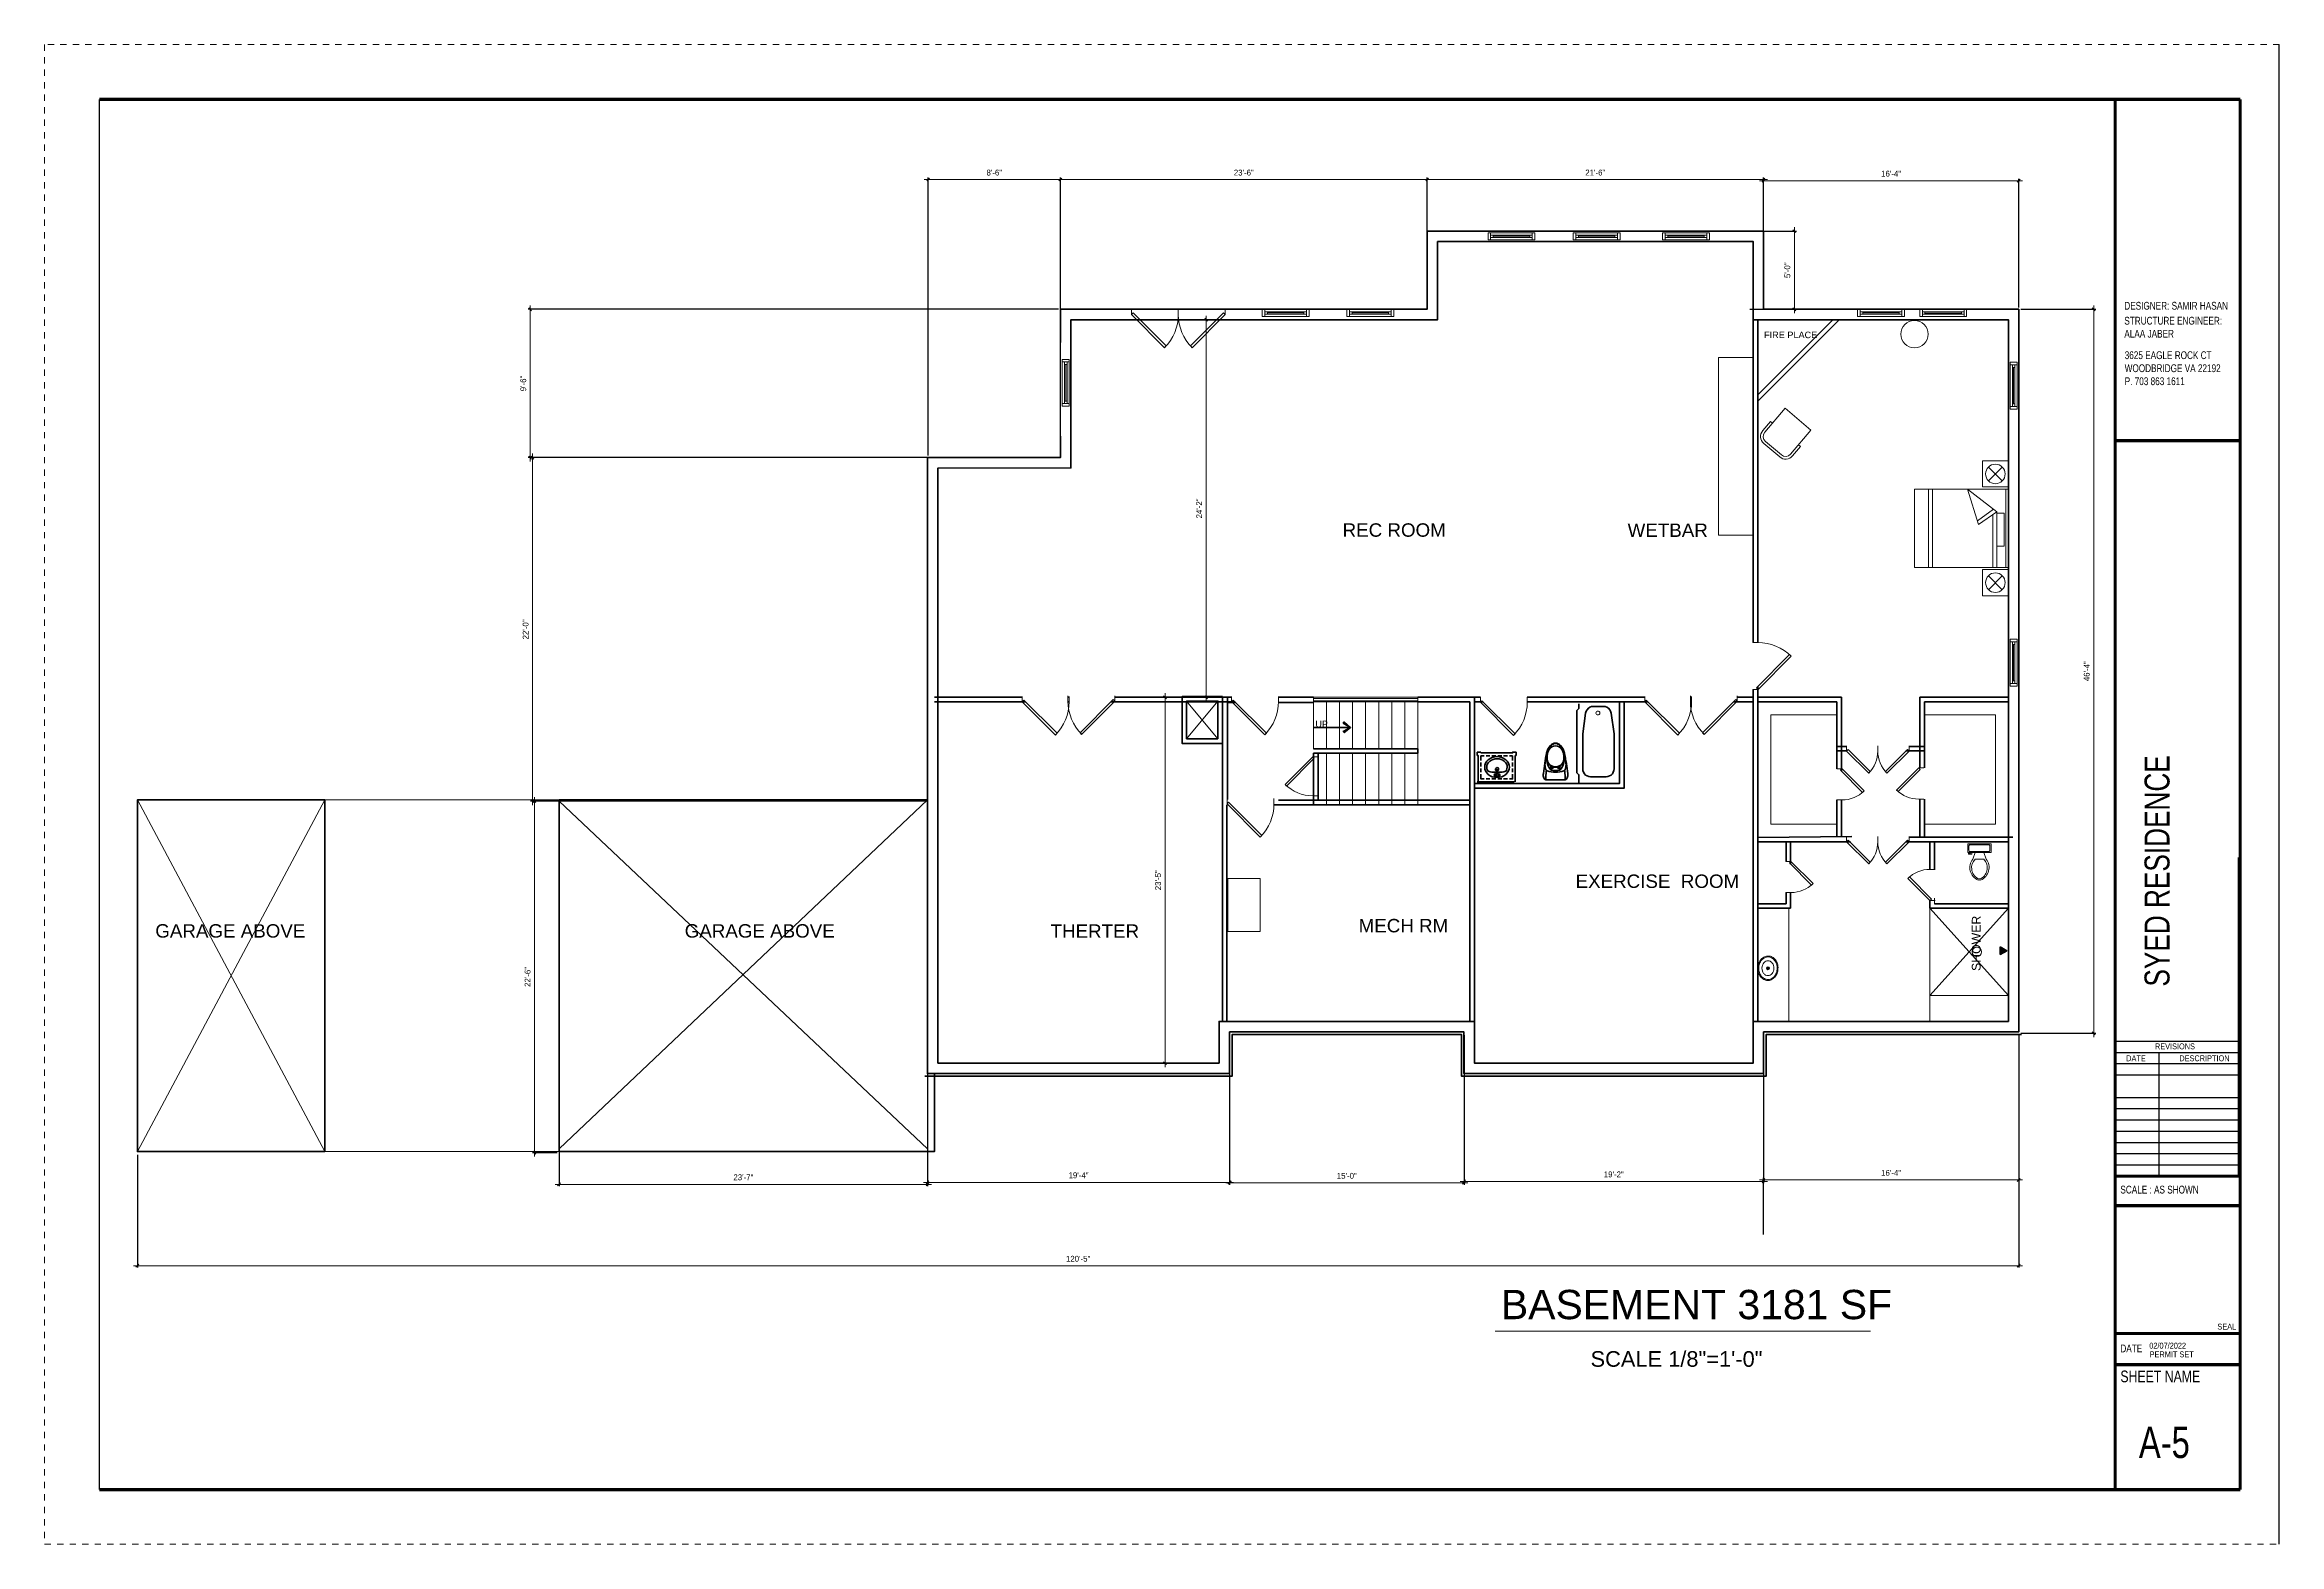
# Paper-space layout 'A1' of a CAD drawing. Extents: x 38.4 to 74.2, y 15.7 to 39.7.
# The model-space entities are those that its viewports show. They can reach past a viewport. Long polylines and large blocks are cut down to what shows.
import ezdxf

# ---------------------------------------------------------------- set-up
doc = ezdxf.new("R2010")
doc.units = 0
doc.header["$LTSCALE"] = 8
doc.header["$MEASUREMENT"] = 0
for name, pattern in [('HIDDEN', [0.375, 0.25, -0.125]), ('Hidden (½x)', [0.1875, 0.125, -0.0625]), ('HIDDEN2', [0.1875, 0.125, -0.0625])]:
    doc.linetypes.add(name, pattern=pattern)
doc.layers.get('0').update_dxf_attribs({"lineweight": 9})
doc.layers.get('DefPoints').update_dxf_attribs({"color": 17})
for name, color, linetype, lineweight in [('A-DIM-480', 52, 'Continuous', 18), ('A-LIGHT+', 133, 'Continuous', 9), ('A-stairs', 30, 'Continuous', 13), ('A-WALL', 7, 'Continuous', 40), ('A-Wall-New', 1, 'Continuous', 50), ('A-Wall-Partition', 3, 'Continuous', 35), ('A-windoor', 2, 'Continuous', 13), ('AFURNITURE', 134, 'Continuous', 18), ('Details', 2, 'Continuous', 15), ('DIM', 8, 'Continuous', 5), ('door', 43, 'Continuous', 13), ('Furniture', 132, 'Continuous', 5), ('hatch', 8, 'Continuous', 13), ('TEXT', 6, 'Continuous', 25)]:
    doc.layers.add(name, color=color, linetype=linetype, lineweight=lineweight)
doc.layers.add('Border', color=53, linetype='Continuous')
doc.layers.add('PDF3_Text', color=7, linetype='Continuous')
doc.layers.add('No Plot', color=33, linetype='HIDDEN2', lineweight=18, plot=False)
doc.layers.add('PDF2_Layer 1', color=7, linetype='Continuous', true_color=0xffffff)
doc.styles.add('PDF Arial', font='arial.ttf')
doc.styles.get("Standard").update_dxf_attribs({"font": 'stylu.ttf'})
doc.styles.add('Text - MM', font='arial.ttf', dxfattribs={"width": 0.75, "height": 0.09375})
doc.dimstyles.new('Forum 24', dxfattribs={"dimscale": 24, "dimtxt": 0.1875, "dimasz": 0.09375, "dimexe": 0.0625, "dimexo": 0.0625, "dimgap": 0.125, "dimtad": 1, "dimdec": 4, "dimrnd": 1, "dimzin": 7, "dimdsep": 46, "dimlunit": 4, "dimtxsty": 'Standard', "dimblk": 'OBLIQUE', "dimblk1": 'DIMTICK', "dimblk2": 'OBLIQUE', "dimcen": -0.0625, "dimdle": 0.125, "dimclrd": 256, "dimclre": 256, "dimclrt": 256, "dimadec": 0, "dimazin": 0, "dimtfac": 1, "dimtdec": 4, "dimtmove": 1, "dimatfit": 3, "dimfxl": 0.0625, "dimtvp": 1.2, "dimfrac": 2, "dimtolj": 1, "dimtzin": 7, "dimlwd": 13, "dimarcsym": 0})

# ---------------------------------------------------------------- blocks, each defined once
blk = doc.blocks.new('*U153')
for p, q in [((-18, 0), (14, 0)), ((-18, -3.75), (-18, -1.75)), ((-18, -1.75), (14, -1.75)), ((14, -3.75), (-18, -3.75)), ((-18, -5.5), (14, -5.5)), ((-16, -1.75), (-16, -3.75)), ((12, -2.75), (-16, -2.75)), ((12, -1.75), (12, -3.75)), ((14, -1.75), (14, -3.75))]:
    blk.add_line(p, q)
blk.add_lwpolyline([(-18, -5.5), (-20, -5.5), (-20, 0), (-18, 0)], close=True)
at = {"extrusion": (0, 0, -1)}
blk.add_lwpolyline([(-14, -5.5), (-16, -5.5), (-16, 0), (-14, 0)], close=True, dxfattribs=at)
blk = doc.blocks.new('A$C4D910482')
at = {"layer": 'Furniture', "linetype": 'Continuous'}
for p, q in [((2, 23), (2, 7)), ((31.3, 28), (7, 28)), ((16.3, 28), (16.3, 30)), ((31.3, 2), (31.3, 28)), ((7, 2), (31.3, 2)), ((16.3, 0), (16.3, 2))]:
    blk.add_line(p, q, dxfattribs=at)
for points in [[(0, 23), (0, 7)], [(16.3, 30), (7, 30)], [(7, 0), (16.3, 0)]]:
    blk.add_lwpolyline(points, dxfattribs=at)
for centre, radius, start, end in [((7, 23), 7, 90, 180), ((7, 23), 5, 90, 180), ((7, 7), 7, 180, 270), ((7, 7), 5, 180, 270)]:
    blk.add_arc(centre, radius, start, end, dxfattribs=at)
blk = doc.blocks.new('A$C13B4006E')
at = {"layer": 'Furniture'}
for p, q in [((0, 83.5), (0, 103.5)), ((0, 103.5), (20, 103.5)), ((20, 83.5), (20, 103.5)), ((4.7, 98.9), (15.3, 88.2)), ((4.7, 88.2), (15.3, 98.9)), ((0, 83.5), (20, 83.5)), ((2, 21.8), (2, 81.8)), ((9, 39), (9, 81.8)), ((12, 41.1), (12, 81.8)), ((58.3, 81.8), (58.3, 21.8)), ((61.3, 81.8), (61.3, 21.8)), ((9, 39), (22.9, 48.9)), ((31.3, 21.8), (9, 39)), ((11.5, 37.1), (23.8, 45.9)), ((22.9, 48.9), (31.3, 21.8)), ((0, 20), (20, 20)), ((0, 20), (0, 0)), ((20, 20), (20, 0)), ((0, 0), (20, 0)), ((4.7, 4.7), (15.3, 15.3)), ((4.7, 15.3), (15.3, 4.7))]:
    blk.add_line(p, q, dxfattribs=at)
blk.add_lwpolyline([(72, 81.8), (0, 81.8), (0, 21.8), (72, 21.8)], close=True, dxfattribs=at)
blk.add_lwpolyline([(9, 40), (3.3, 40), (3.3, 65.5), (9, 65.5)], dxfattribs=at)
for centre in [(10, 93.5), (10, 10)]:
    blk.add_circle(centre, 7.53, dxfattribs=at)
blk = doc.blocks.new('Toilet - top')
for p, q in [((-10, -8.5), (-8, -8.5)), ((-10, -9.5), (-10, -8.5)), ((-7, -9.5), (-10, -9.5)), ((-8, -8.5), (-8, -8)), ((-7, -8), (-7, -9.5)), ((-4, -8), (-6, -14)), ((4, -14), (-4, -14)), ((4, -8), (6, -14)), ((9.5, -6), (9.5, -2))]:
    blk.add_line(p, q)
blk.add_lwpolyline([(10.5, -8), (10.5, 0), (-10.5, 0), (-10.5, -8)], close=True)
for points in [[(-9.5, -2), (-9.5, -6)], [(8.5, -1), (-8.5, -1)], [(-8.5, -7), (8.5, -7)]]:
    blk.add_lwpolyline(points)
for centre, radius, start, end in [((-8.6, -1.9), 0.884, 81.8699, 188.1301), ((-8.6, -6.1), 0.884, 171.8699, 278.1301), ((3.5, -21.6), 12.2, 141.4691, 247.9714), ((4.2, -21.8), 11.3, 136.3677, 238.9468), ((-3.5, -21.6), 12.2, 292.0284, 38.5307), ((-4.2, -21.8), 11.3, 301.053, 43.6321), ((8.6, -1.9), 0.884, 351.8699, 98.1301), ((8.6, -6.1), 0.884, 261.8699, 8.1301), ((0, -27.9), 4, 245.7318, 294.2682), ((0, -29), 4, 254.8605, 285.1395)]:
    blk.add_arc(centre, radius, start, end)
blk = doc.blocks.new('*U2475')
for p, q in [((-24, 0), (-24, 4)), ((0, 0), (0, 4))]:
    blk.add_line(p, q)
blk.add_lwpolyline([(0, 0), (-17, -17), (-18.2, -15.7), (-1.2, 1.2)], close=True)
blk.add_arc((0, 0), 24, 180, 225)
blk = doc.blocks.new('Sink - Oval top')
for p, q in [((-1, 0), (1, 0)), ((0, 1), (0, -1))]:
    blk.add_line(p, q)
at = {"linetype": 'Continuous'}
for points in [[(-12.2, 0.4, 0.117634), (-11.5, -3.4, 0.104469), (-8.9, -6.8, 0.090016), (-5.1, -9.1, 0.08192), (-0.3, -10, 0.08192), (4.5, -9.4, 0.090016), (8.4, -7.4, 0.104469), (11.2, -4.1, 0.117634), (12.2, -0.4, 0.117634), (11.5, 3.4, 0.104469), (8.9, 6.8, 0.090016), (5.1, 9.1, 0.08192), (0.3, 10, 0.08192), (-4.5, 9.4, 0.090016), (-8.4, 7.4, 0.104469), (-11.2, 4.1, 0.117634)], [(-11.3, 0.2, 0.118622), (-10.5, -3.3, 0.104678), (-8.1, -6.4, 0.089562), (-4.5, -8.4, 0.081185), (-0.1, -9.2, 0.081185), (4.3, -8.5, 0.089562), (7.9, -6.6, 0.104678), (10.4, -3.5, 0.118622), (11.3, -0.2, 0.118622), (10.5, 3.3, 0.104678), (8.1, 6.4, 0.089562), (4.5, 8.4, 0.081185), (0.1, 9.2, 0.081185), (-4.3, 8.5, 0.089562), (-7.9, 6.6, 0.104678), (-10.4, 3.5, 0.118622)], [(-7.4, 0.1, 0.118283), (-6.9, -2.2, 0.104607), (-5.3, -4.2, 0.089718), (-3, -5.5, 0.081436), (-0.1, -6, 0.081436), (2.8, -5.6, 0.089718), (5.2, -4.3, 0.104607), (6.9, -2.3, 0.118283), (7.4, -0.1, 0.118283), (6.9, 2.2, 0.104607), (5.3, 4.2, 0.089718), (3, 5.5, 0.081436), (0.1, 6, 0.081436), (-2.8, 5.6, 0.089718), (-5.2, 4.3, 0.104607), (-6.9, 2.3, 0.118283)]]:
    blk.add_lwpolyline(points, format="xyb", close=True, dxfattribs=at)
for radius in [1.5, 1]:
    blk.add_circle((0, 0), radius)
blk = doc.blocks.new('*U2477')
for p, q in [((0, 0), (0, -4)), ((24, 0), (24, -4))]:
    blk.add_line(p, q)
blk.add_lwpolyline([(0, 0), (17, 17), (18.2, 15.7), (1.2, -1.2)], close=True)
blk.add_arc((0, 0), 24, 0, 45)
blk = doc.blocks.new('*U2476')
for p, q in [((0, 0), (0, 4)), ((24, 0), (24, 4))]:
    blk.add_line(p, q)
blk.add_lwpolyline([(0, 0), (17, -17), (18.2, -15.7), (1.2, 1.2)], close=True)
blk.add_arc((0, 0), 24, 315, 0)
blk = doc.blocks.new('*U2486')
for p, q in [((0, 0), (0, -4)), ((24, 0), (24, -4))]:
    blk.add_line(p, q)
blk.add_lwpolyline([(0, 0), (17, 17), (18.2, 15.7), (1.2, -1.2)], close=True)
blk.add_arc((0, 0), 24, 0, 45)
blk = doc.blocks.new('*U2568')
for p, q in [((0, 0), (0, -4)), ((-36, 0), (-36, -4))]:
    blk.add_line(p, q)
blk.add_lwpolyline([(0, 0), (-25.5, 25.5), (-26.7, 24.2), (-1.2, -1.2)], close=True)
blk.add_arc((0, 0), 36, 135, 180)
blk = doc.blocks.new('*U172')
for p, q in [((-36, 0), (-36, 4)), ((0, 0), (0, 4))]:
    blk.add_line(p, q)
blk.add_lwpolyline([(0, 0), (-25.5, -25.5), (-26.7, -24.2), (-1.2, 1.2)], close=True)
blk.add_arc((0, 0), 36, 180, 225)
blk = doc.blocks.new('*U2569')
for p, q in [((-36, 0), (-36, 4)), ((0, 0), (0, 4))]:
    blk.add_line(p, q)
blk.add_lwpolyline([(0, 0), (-25.5, -25.5), (-26.7, -24.2), (-1.2, 1.2)], close=True)
blk.add_arc((0, 0), 36, 180, 225)
blk = doc.blocks.new('*U2692')
for p, q in [((0, 0), (0, 4)), ((36, 0), (36, 4))]:
    blk.add_line(p, q)
blk.add_lwpolyline([(0, 0), (25.5, -25.5), (26.7, -24.2), (1.2, 1.2)], close=True)
blk.add_arc((0, 0), 36, 315, 0)
blk = doc.blocks.new('_Oblique')
at = {"color": 0, "linetype": 'ByBlock', "lineweight": -2}
blk.add_line((-0.5, -0.5), (0.5, 0.5), dxfattribs=at)
blk = doc.blocks.new('*D2670')
at = {"layer": 'A-DIM-480', "lineweight": -2, "transparency": 16777216}
for p, q in [((10919.5, -10714.1), (10919.5, -10826.8)), ((10723.5, -10867.1), (10723.5, -10823.8))]:
    blk.add_line(p, q, dxfattribs=at)
at = {"layer": 'A-DIM-480', "lineweight": 13, "transparency": 16777216}
blk.add_line((10720.5, -10825.3), (10922.5, -10825.3), dxfattribs=at)
at = {"layer": 'DefPoints', "color": 0, "transparency": 16777216}
for p in [(10919.5, -10712.6), (10919.5, -10825.3), (10723.5, -10868.6)]:
    blk.add_point(p, dxfattribs=at)
at = {"layer": 'A-DIM-480', "lineweight": 13, "transparency": 16777216, "xscale": 2.25, "yscale": 2.25, "zscale": 2.25, "rotation": 180}
blk.add_blockref('_Oblique', (10723.5, -10825.3), dxfattribs=at)
at = {"layer": 'A-DIM-480', "lineweight": 13, "transparency": 16777216, "xscale": 2.25, "yscale": 2.25, "zscale": 2.25}
blk.add_blockref('_Oblique', (10919.5, -10825.3), dxfattribs=at)
at = {"layer": 'A-DIM-480', "transparency": 16777216, "insert": (10821.5, -10819.9), "char_height": 4.5, "attachment_point": 5}
blk.add_mtext('\\A1;16\'-4"', dxfattribs=at)
blk = doc.blocks.new('DIMTICK')
for p, q in [((-1, 0), (1, 0)), ((0, 1), (0, -1))]:
    blk.add_line(p, q)
at = {"const_width": 0.141}
blk.add_lwpolyline([(0.71, 0.71), (-0.71, -0.71)], dxfattribs=at)
blk = doc.blocks.new('*D2671')
at = {"layer": 'A-DIM-480', "lineweight": -2, "transparency": 16777216}
for p, q in [((10919.5, -10714.1), (10919.5, -10892.7)), ((9474.8, -10806.1), (9474.8, -10892.7))]:
    blk.add_line(p, q, dxfattribs=at)
at = {"layer": 'A-DIM-480', "lineweight": 13, "transparency": 16777216}
blk.add_line((9471.8, -10891.2), (10922.5, -10891.2), dxfattribs=at)
at = {"layer": 'DefPoints', "color": 0, "transparency": 16777216}
for p in [(10919.5, -10712.6), (9474.8, -10804.6), (10919.5, -10891.2)]:
    blk.add_point(p, dxfattribs=at)
at = {"layer": 'A-DIM-480', "lineweight": 13, "transparency": 16777216, "xscale": 2.25, "yscale": 2.25, "zscale": 2.25, "rotation": 180}
blk.add_blockref('_Oblique', (9474.8, -10891.2), dxfattribs=at)
at = {"layer": 'A-DIM-480', "lineweight": 13, "transparency": 16777216, "xscale": 2.25, "yscale": 2.25, "zscale": 2.25}
blk.add_blockref('_Oblique', (10919.5, -10891.2), dxfattribs=at)
at = {"layer": 'A-DIM-480', "transparency": 16777216, "insert": (10197.2, -10885.9), "char_height": 4.5, "attachment_point": 5}
blk.add_mtext('\\A1;120\'-5"', dxfattribs=at)
blk = doc.blocks.new('*D2669')
at = {"layer": 'A-DIM-480', "lineweight": -2, "transparency": 16777216}
for p, q in [((10921, -10156.5), (10978.6, -10156.5)), ((10921, -10712.6), (10978.6, -10712.6))]:
    blk.add_line(p, q, dxfattribs=at)
at = {"layer": 'A-DIM-480', "lineweight": 13, "transparency": 16777216}
blk.add_line((10977.1, -10715.6), (10977.1, -10153.5), dxfattribs=at)
at = {"layer": 'DefPoints', "color": 0, "transparency": 16777216}
for p in [(10919.5, -10156.5), (10977.1, -10156.5), (10919.5, -10712.6)]:
    blk.add_point(p, dxfattribs=at)
at = {"layer": 'A-DIM-480', "lineweight": 13, "transparency": 16777216, "xscale": 2.25, "yscale": 2.25, "zscale": 2.25}
for p, rotation in [((10977.1, -10156.5), 90), ((10977.1, -10712.6), 270)]:
    blk.add_blockref('_Oblique', p, dxfattribs=dict(at, rotation=rotation))
at = {"layer": 'A-DIM-480', "transparency": 16777216, "insert": (10971.7, -10434.5), "char_height": 4.5, "attachment_point": 5, "rotation": 90}
blk.add_mtext('\\A1;46\'-4"', dxfattribs=at)
blk = doc.blocks.new('*D2675')
at = {"layer": 'A-DIM-480', "lineweight": -2, "transparency": 16777216}
for p, q in [((9798.6, -10746.1), (9798.6, -10830.2)), ((10081.5, -10742.7), (10081.5, -10830.2))]:
    blk.add_line(p, q, dxfattribs=at)
at = {"layer": 'A-DIM-480', "lineweight": 13, "transparency": 16777216}
blk.add_line((10084.5, -10828.7), (9795.6, -10828.7), dxfattribs=at)
at = {"layer": 'DefPoints', "color": 0, "transparency": 16777216}
for p in [(10081.5, -10741.2), (9798.6, -10744.6), (9798.6, -10828.7)]:
    blk.add_point(p, dxfattribs=at)
at = {"layer": 'A-DIM-480', "lineweight": 13, "transparency": 16777216, "xscale": 2.25, "yscale": 2.25, "zscale": 2.25, "rotation": 180}
blk.add_blockref('_Oblique', (9798.6, -10828.7), dxfattribs=at)
at = {"layer": 'A-DIM-480', "lineweight": 13, "transparency": 16777216, "xscale": 2.25, "yscale": 2.25, "zscale": 2.25}
blk.add_blockref('_Oblique', (10081.5, -10828.7), dxfattribs=at)
at = {"layer": 'A-DIM-480', "transparency": 16777216, "insert": (9940.1, -10823.3), "char_height": 4.5, "attachment_point": 5}
blk.add_mtext('\\A1;23\'-7"', dxfattribs=at)
blk = doc.blocks.new('*D2676')
at = {"layer": 'A-DIM-480', "lineweight": -2, "transparency": 16777216}
for p, q in [((9797.1, -10534.3), (9778.2, -10534.3)), ((9797.1, -10804.4), (9778.2, -10804.4))]:
    blk.add_line(p, q, dxfattribs=at)
at = {"layer": 'A-DIM-480', "lineweight": 13, "transparency": 16777216}
blk.add_line((9779.7, -10807.4), (9779.7, -10531.3), dxfattribs=at)
at = {"layer": 'DefPoints', "color": 0, "transparency": 16777216}
for p in [(9779.7, -10534.3), (9798.6, -10534.3), (9798.6, -10804.4)]:
    blk.add_point(p, dxfattribs=at)
at = {"layer": 'A-DIM-480', "lineweight": 13, "transparency": 16777216, "xscale": 2.25, "yscale": 2.25, "zscale": 2.25}
for p, rotation in [((9779.7, -10534.3), 90), ((9779.7, -10804.4), 270)]:
    blk.add_blockref('_Oblique', p, dxfattribs=dict(at, rotation=rotation))
at = {"layer": 'A-DIM-480', "transparency": 16777216, "insert": (9774.4, -10669.4), "char_height": 4.5, "attachment_point": 5, "rotation": 90}
blk.add_mtext('\\A1;22\'-6"', dxfattribs=at)
blk = doc.blocks.new('*D2677')
at = {"layer": 'A-DIM-480', "lineweight": -2, "transparency": 16777216}
for p, q in [((10081.5, -10738.7), (10081.5, -10828.7)), ((10313.5, -10746.1), (10313.5, -10828.7))]:
    blk.add_line(p, q, dxfattribs=at)
at = {"layer": 'A-DIM-480', "lineweight": 13, "transparency": 16777216}
blk.add_line((10078.5, -10827.2), (10316.5, -10827.2), dxfattribs=at)
at = {"layer": 'DefPoints', "color": 0, "transparency": 16777216}
for p in [(10081.5, -10737.2), (10313.5, -10744.6), (10313.5, -10827.2)]:
    blk.add_point(p, dxfattribs=at)
at = {"layer": 'A-DIM-480', "lineweight": 13, "transparency": 16777216, "xscale": 2.25, "yscale": 2.25, "zscale": 2.25, "rotation": 180}
blk.add_blockref('_Oblique', (10081.5, -10827.2), dxfattribs=at)
at = {"layer": 'A-DIM-480', "lineweight": 13, "transparency": 16777216, "xscale": 2.25, "yscale": 2.25, "zscale": 2.25}
blk.add_blockref('_Oblique', (10313.5, -10827.2), dxfattribs=at)
at = {"layer": 'A-DIM-480', "transparency": 16777216, "insert": (10197.5, -10821.8), "char_height": 4.5, "attachment_point": 5}
blk.add_mtext('\\A1;19\'-4"', dxfattribs=at)
blk = doc.blocks.new('*D2678')
at = {"layer": 'A-DIM-480', "lineweight": -2, "transparency": 16777216}
for p, q in [((10313.5, -10714.1), (10313.5, -10829)), ((10493.5, -10714.1), (10493.5, -10829))]:
    blk.add_line(p, q, dxfattribs=at)
at = {"layer": 'A-DIM-480', "lineweight": 13, "transparency": 16777216}
blk.add_line((10310.5, -10827.5), (10496.5, -10827.5), dxfattribs=at)
at = {"layer": 'DefPoints', "color": 0, "transparency": 16777216}
for p in [(10313.5, -10712.6), (10493.5, -10712.6), (10493.5, -10827.5)]:
    blk.add_point(p, dxfattribs=at)
at = {"layer": 'A-DIM-480', "lineweight": 13, "transparency": 16777216, "xscale": 2.25, "yscale": 2.25, "zscale": 2.25, "rotation": 180}
blk.add_blockref('_Oblique', (10313.5, -10827.5), dxfattribs=at)
at = {"layer": 'A-DIM-480', "lineweight": 13, "transparency": 16777216, "xscale": 2.25, "yscale": 2.25, "zscale": 2.25}
blk.add_blockref('_Oblique', (10493.5, -10827.5), dxfattribs=at)
at = {"layer": 'A-DIM-480', "transparency": 16777216, "insert": (10403.5, -10822.2), "char_height": 4.5, "attachment_point": 5}
blk.add_mtext('\\A1;15\'-0"', dxfattribs=at)
blk = doc.blocks.new('*D2679')
at = {"layer": 'A-DIM-480', "lineweight": -2, "transparency": 16777216}
for p, q in [((10723.5, -10737.1), (10723.5, -10827.9)), ((10493.5, -10746.1), (10493.5, -10827.9))]:
    blk.add_line(p, q, dxfattribs=at)
at = {"layer": 'A-DIM-480', "lineweight": 13, "transparency": 16777216}
blk.add_line((10490.5, -10826.4), (10726.5, -10826.4), dxfattribs=at)
at = {"layer": 'DefPoints', "color": 0, "transparency": 16777216}
for p in [(10723.5, -10735.6), (10493.5, -10744.6), (10723.5, -10826.4)]:
    blk.add_point(p, dxfattribs=at)
at = {"layer": 'A-DIM-480', "lineweight": 13, "transparency": 16777216, "xscale": 2.25, "yscale": 2.25, "zscale": 2.25, "rotation": 180}
blk.add_blockref('_Oblique', (10493.5, -10826.4), dxfattribs=at)
at = {"layer": 'A-DIM-480', "lineweight": 13, "transparency": 16777216, "xscale": 2.25, "yscale": 2.25, "zscale": 2.25}
blk.add_blockref('_Oblique', (10723.5, -10826.4), dxfattribs=at)
at = {"layer": 'A-DIM-480', "transparency": 16777216, "insert": (10608.5, -10821.1), "char_height": 4.5, "attachment_point": 5}
blk.add_mtext('\\A1;19\'-2"', dxfattribs=at)
blk = doc.blocks.new('*D2680')
at = {"layer": 'A-DIM-480', "lineweight": 13, "transparency": 16777216}
blk.add_line((10922.5, -10057.7), (10720.5, -10057.7), dxfattribs=at)
at = {"layer": 'A-DIM-480', "lineweight": -2, "transparency": 16777216}
for p, q in [((10723.5, -10150), (10723.5, -10056.2)), ((10919.5, -10155), (10919.5, -10056.2))]:
    blk.add_line(p, q, dxfattribs=at)
at = {"layer": 'DefPoints', "color": 0, "transparency": 16777216}
for p in [(10723.5, -10057.7), (10723.5, -10151.5), (10919.5, -10156.5)]:
    blk.add_point(p, dxfattribs=at)
at = {"layer": 'A-DIM-480', "lineweight": 13, "transparency": 16777216, "xscale": 2.25, "yscale": 2.25, "zscale": 2.25, "rotation": 180}
blk.add_blockref('_Oblique', (10723.5, -10057.7), dxfattribs=at)
at = {"layer": 'A-DIM-480', "lineweight": 13, "transparency": 16777216, "xscale": 2.25, "yscale": 2.25, "zscale": 2.25}
blk.add_blockref('_Oblique', (10919.5, -10057.7), dxfattribs=at)
at = {"layer": 'A-DIM-480', "transparency": 16777216, "insert": (10821.5, -10052.3), "char_height": 4.5, "attachment_point": 5}
blk.add_mtext('\\A1;16\'-4"', dxfattribs=at)
blk = doc.blocks.new('*D2681')
at = {"layer": 'A-DIM-480', "lineweight": -2, "transparency": 16777216}
for p, q in [((10465.2, -10095), (10465.2, -10055.3)), ((10723.5, -10095), (10723.5, -10055.3))]:
    blk.add_line(p, q, dxfattribs=at)
at = {"layer": 'A-DIM-480', "lineweight": 13, "transparency": 16777216}
blk.add_line((10726.5, -10056.8), (10462.2, -10056.8), dxfattribs=at)
at = {"layer": 'DefPoints', "color": 0, "transparency": 16777216}
for p in [(10465.2, -10056.8), (10465.2, -10096.5), (10723.5, -10096.5)]:
    blk.add_point(p, dxfattribs=at)
at = {"layer": 'A-DIM-480', "lineweight": 13, "transparency": 16777216, "xscale": 2.25, "yscale": 2.25, "zscale": 2.25, "rotation": 180}
blk.add_blockref('_Oblique', (10465.2, -10056.8), dxfattribs=at)
at = {"layer": 'A-DIM-480', "lineweight": 13, "transparency": 16777216, "xscale": 2.25, "yscale": 2.25, "zscale": 2.25}
blk.add_blockref('_Oblique', (10723.5, -10056.8), dxfattribs=at)
at = {"layer": 'A-DIM-480', "transparency": 16777216, "insert": (10594.3, -10051.5), "char_height": 4.5, "attachment_point": 5}
blk.add_mtext('\\A1;21\'-6"', dxfattribs=at)
blk = doc.blocks.new('*D2682')
at = {"layer": 'A-DIM-480', "lineweight": -2, "transparency": 16777216}
for p, q in [((10183.6, -10155), (10183.6, -10055.3)), ((10465.2, -10155), (10465.2, -10055.3))]:
    blk.add_line(p, q, dxfattribs=at)
at = {"layer": 'A-DIM-480', "lineweight": 13, "transparency": 16777216}
blk.add_line((10468.2, -10056.8), (10180.6, -10056.8), dxfattribs=at)
at = {"layer": 'DefPoints', "color": 0, "transparency": 16777216}
for p in [(10183.6, -10056.8), (10183.6, -10156.5), (10465.2, -10156.5)]:
    blk.add_point(p, dxfattribs=at)
at = {"layer": 'A-DIM-480', "lineweight": 13, "transparency": 16777216, "xscale": 2.25, "yscale": 2.25, "zscale": 2.25, "rotation": 180}
blk.add_blockref('_Oblique', (10183.6, -10056.8), dxfattribs=at)
at = {"layer": 'A-DIM-480', "lineweight": 13, "transparency": 16777216, "xscale": 2.25, "yscale": 2.25, "zscale": 2.25}
blk.add_blockref('_Oblique', (10465.2, -10056.8), dxfattribs=at)
at = {"layer": 'A-DIM-480', "transparency": 16777216, "insert": (10324.4, -10051.5), "char_height": 4.5, "attachment_point": 5}
blk.add_mtext('\\A1;23\'-6"', dxfattribs=at)
blk = doc.blocks.new('*D2683')
at = {"layer": 'A-DIM-480', "lineweight": -2, "transparency": 16777216}
for p, q in [((10082, -10268.9), (10082, -10055.3)), ((10183.6, -10268.9), (10183.6, -10055.3))]:
    blk.add_line(p, q, dxfattribs=at)
at = {"layer": 'A-DIM-480', "lineweight": 13, "transparency": 16777216}
blk.add_line((10186.6, -10056.8), (10079, -10056.8), dxfattribs=at)
at = {"layer": 'DefPoints', "color": 0, "transparency": 16777216}
for p in [(10082, -10056.8), (10082, -10270.4), (10183.6, -10270.4)]:
    blk.add_point(p, dxfattribs=at)
at = {"layer": 'A-DIM-480', "lineweight": 13, "transparency": 16777216, "xscale": 2.25, "yscale": 2.25, "zscale": 2.25, "rotation": 180}
blk.add_blockref('_Oblique', (10082, -10056.8), dxfattribs=at)
at = {"layer": 'A-DIM-480', "lineweight": 13, "transparency": 16777216, "xscale": 2.25, "yscale": 2.25, "zscale": 2.25}
blk.add_blockref('_Oblique', (10183.6, -10056.8), dxfattribs=at)
at = {"layer": 'A-DIM-480', "transparency": 16777216, "insert": (10132.8, -10051.5), "char_height": 4.5, "attachment_point": 5}
blk.add_mtext('\\A1;8\'-6"', dxfattribs=at)
blk = doc.blocks.new('*D2672')
at = {"layer": 'A-DIM-480', "lineweight": -2, "transparency": 16777216}
for p, q in [((10080, -10270.4), (9776.7, -10270.4)), ((10080, -10534.3), (9776.7, -10534.3))]:
    blk.add_line(p, q, dxfattribs=at)
at = {"layer": 'A-DIM-480', "lineweight": 13, "transparency": 16777216}
blk.add_line((9778.2, -10537.3), (9778.2, -10267.4), dxfattribs=at)
at = {"layer": 'DefPoints', "color": 0, "transparency": 16777216}
for p in [(9778.2, -10270.4), (10081.5, -10270.4), (10081.5, -10534.3)]:
    blk.add_point(p, dxfattribs=at)
at = {"layer": 'A-DIM-480', "lineweight": 13, "transparency": 16777216, "xscale": 2.25, "yscale": 2.25, "zscale": 2.25}
for p, rotation in [((9778.2, -10270.4), 90), ((9778.2, -10534.3), 270)]:
    blk.add_blockref('_Oblique', p, dxfattribs=dict(at, rotation=rotation))
at = {"layer": 'A-DIM-480', "transparency": 16777216, "insert": (9772.9, -10402.4), "char_height": 4.5, "attachment_point": 5, "rotation": 90}
blk.add_mtext('\\A1;22\'-0"', dxfattribs=at)
blk = doc.blocks.new('*D2673')
at = {"layer": 'A-DIM-480', "lineweight": -2, "transparency": 16777216}
for p, q in [((10182.1, -10156.5), (9774.9, -10156.5)), ((10182.1, -10270.4), (9774.9, -10270.4))]:
    blk.add_line(p, q, dxfattribs=at)
at = {"layer": 'A-DIM-480', "lineweight": 13, "transparency": 16777216}
blk.add_line((9776.4, -10273.4), (9776.4, -10153.5), dxfattribs=at)
at = {"layer": 'DefPoints', "color": 0, "transparency": 16777216}
for p in [(9776.4, -10156.5), (10183.6, -10156.5), (10183.6, -10270.4)]:
    blk.add_point(p, dxfattribs=at)
at = {"layer": 'A-DIM-480', "lineweight": 13, "transparency": 16777216, "xscale": 2.25, "yscale": 2.25, "zscale": 2.25}
for p, rotation in [((9776.4, -10156.5), 90), ((9776.4, -10270.4), 270)]:
    blk.add_blockref('_Oblique', p, dxfattribs=dict(at, rotation=rotation))
at = {"layer": 'A-DIM-480', "transparency": 16777216, "insert": (9771.1, -10213.5), "char_height": 4.5, "attachment_point": 5, "rotation": 90}
blk.add_mtext('\\A1;9\'-6"', dxfattribs=at)
blk = doc.blocks.new('*D2674')
at = {"layer": 'A-DIM-480', "lineweight": -2, "transparency": 16777216}
for p, q in [((10713, -10096.5), (10748.7, -10096.5)), ((10713, -10156.5), (10748.7, -10156.5))]:
    blk.add_line(p, q, dxfattribs=at)
at = {"layer": 'A-DIM-480', "lineweight": 13, "transparency": 16777216}
blk.add_line((10747.2, -10159.5), (10747.2, -10093.5), dxfattribs=at)
at = {"layer": 'DefPoints', "color": 0, "transparency": 16777216}
for p in [(10711.5, -10096.5), (10747.2, -10096.5), (10711.5, -10156.5)]:
    blk.add_point(p, dxfattribs=at)
at = {"layer": 'A-DIM-480', "lineweight": 13, "transparency": 16777216, "xscale": 2.25, "yscale": 2.25, "zscale": 2.25}
for p, rotation in [((10747.2, -10096.5), 90), ((10747.2, -10156.5), 270)]:
    blk.add_blockref('_Oblique', p, dxfattribs=dict(at, rotation=rotation))
at = {"layer": 'A-DIM-480', "transparency": 16777216, "insert": (10741.8, -10126.5), "char_height": 4.5, "attachment_point": 5, "rotation": 90}
blk.add_mtext('\\A1;5\'-0"', dxfattribs=at)
blk = doc.blocks.new('*U2573')
for p, q in [((-30, 0), (-30, 4)), ((0, 0), (0, 4))]:
    blk.add_line(p, q)
blk.add_lwpolyline([(0, 0), (-21.2, -21.2), (-22.5, -20), (-1.2, 1.2)], close=True)
blk.add_arc((0, 0), 30, 180, 225)
blk = doc.blocks.new('*D2716')
at = {"layer": 'A-DIM-480', "lineweight": -2, "transparency": 16777216}
for p, q in [((10313.6, -10164.5), (10294, -10164.5)), ((10313.6, -10454.5), (10294, -10454.5))]:
    blk.add_line(p, q, dxfattribs=at)
at = {"layer": 'A-DIM-480', "lineweight": 13, "transparency": 16777216}
blk.add_line((10295.5, -10457.5), (10295.5, -10161.5), dxfattribs=at)
at = {"layer": 'DefPoints', "color": 0, "transparency": 16777216}
for p in [(10295.5, -10164.5), (10315.1, -10164.5), (10315.1, -10454.5)]:
    blk.add_point(p, dxfattribs=at)
at = {"layer": 'A-DIM-480', "lineweight": 13, "transparency": 16777216, "xscale": 2.25, "yscale": 2.25, "zscale": 2.25}
for p, rotation in [((10295.5, -10164.5), 90), ((10295.5, -10454.5), 270)]:
    blk.add_blockref('_Oblique', p, dxfattribs=dict(at, rotation=rotation))
at = {"layer": 'A-DIM-480', "transparency": 16777216, "insert": (10290.1, -10309.5), "char_height": 4.5, "attachment_point": 5, "rotation": 90}
blk.add_mtext('\\A1;24\'-2"', dxfattribs=at)
blk = doc.blocks.new('*D2717')
at = {"layer": 'A-DIM-480', "lineweight": -2, "transparency": 16777216}
for p, q in [((10294, -10454.5), (10262.4, -10454.5)), ((10294, -10735.6), (10262.4, -10735.6))]:
    blk.add_line(p, q, dxfattribs=at)
at = {"layer": 'A-DIM-480', "lineweight": 13, "transparency": 16777216}
blk.add_line((10263.9, -10451.5), (10263.9, -10738.6), dxfattribs=at)
at = {"layer": 'DefPoints', "color": 0, "transparency": 16777216}
for p in [(10295.5, -10454.5), (10263.9, -10735.6), (10295.5, -10735.6)]:
    blk.add_point(p, dxfattribs=at)
at = {"layer": 'A-DIM-480', "lineweight": 13, "transparency": 16777216, "xscale": 2.25, "yscale": 2.25, "zscale": 2.25}
for p, rotation in [((10263.9, -10454.5), 90), ((10263.9, -10735.6), 270)]:
    blk.add_blockref('_Oblique', p, dxfattribs=dict(at, rotation=rotation))
at = {"layer": 'A-DIM-480', "transparency": 16777216, "insert": (10258.6, -10595.1), "char_height": 4.5, "attachment_point": 5, "rotation": 90}
blk.add_mtext('\\A1;23\'-5"', dxfattribs=at)

msp = doc.modelspace()

# ---------------------------------------------------------------- hatches: boundary and pattern name
at = {"layer": 'DIM'}
h = msp.add_hatch(dxfattribs=at)
h.set_pattern_fill('ANSI31', color=1, angle=30)
h.set_pattern_definition([(75, (-2128.23107, -27850.77866), (-0.1207407283, 0.03235238064), [])])
h.paths.add_polyline_path([(10905.27141, -10646.35081), (10910.21692, -10649.2061), (10905.31963, -10652.03355), (10905.31963, -10646.37865)])

# ---------------------------------------------------------------- linework, layer by layer
at = {"layer": 'A-LIGHT+'}
for points in [[(10719.04946, -10222.11915), (10776.67076, -10164.49785)], [(10719.04946, -10227.0689), (10781.6205, -10164.49785)], [(9618.61919, -10803.57718), (9474.77852, -10533.34445)], [(9474.77852, -10803.57718), (9618.61919, -10533.34445)], [(9798.63917, -10801.40239), (10081.48946, -10533.34445)], [(9798.64055, -10534.34445), (10081.48946, -10801.40385)]]:
    msp.add_lwpolyline(points, dxfattribs=at)
msp.add_lwpolyline([(10312.00916, -10593.86441), (10336.94821, -10593.86441), (10336.94821, -10634.51666), (10312.00916, -10634.51666)], close=True, dxfattribs=at)
at = {"layer": 'A-stairs'}
for p, q in [((10377.96661, -10454.53785), (10377.96661, -10494.03785)), ((10377.96661, -10455.38566), (10457.96661, -10455.38566)), ((10377.96661, -10457.38566), (10457.96661, -10457.38566)), ((10387.96661, -10458.03785), (10387.96661, -10494.03785)), ((10397.96661, -10458.03785), (10397.96661, -10494.03785)), ((10407.96661, -10458.03785), (10407.96661, -10494.03785)), ((10417.96661, -10458.03785), (10417.96661, -10494.03785)), ((10427.96661, -10458.03785), (10427.96661, -10494.03785)), ((10437.96661, -10458.03785), (10437.96661, -10494.03785)), ((10447.96661, -10458.03785), (10447.96661, -10494.03785)), ((10457.96661, -10454.53785), (10457.96661, -10494.03785)), ((10387.96661, -10497.53785), (10387.96661, -10537.05785)), ((10397.96661, -10497.53785), (10397.96661, -10537.05785)), ((10407.96661, -10497.53785), (10407.96661, -10537.05785)), ((10417.96661, -10497.53785), (10417.96661, -10537.05785)), ((10427.96661, -10497.53785), (10427.96661, -10537.05785)), ((10437.96661, -10497.53785), (10437.96661, -10537.05785)), ((10447.96661, -10497.53785), (10447.96661, -10537.05785)), ((10457.96661, -10497.53785), (10457.96661, -10537.05785))]:
    msp.add_line(p, q, dxfattribs=at)
at = {"layer": 'A-WALL'}
for p, q in [((10715.54946, -10164.49785), (10715.54946, -10412.50247)), ((10719.04946, -10164.49785), (10719.04946, -10412.50247)), ((10715.54946, -10448.50247), (10715.54946, -10703.57718)), ((10719.04946, -10446.25171), (10719.04946, -10703.57718)), ((10154.29118, -10454.53785), (10086.79885, -10454.53785)), ((10156.76605, -10458.03785), (10086.79885, -10458.03785)), ((10190.29118, -10454.53785), (10189.38901, -10454.53785)), ((10190.29118, -10458.03785), (10189.39248, -10458.03785)), ((10305.46946, -10458.03785), (10222.41414, -10458.03785)), ((10305.46946, -10454.53785), (10225.38901, -10454.53785)), ((10304.5069, -10454.53785), (10315.07594, -10454.53785)), ((10305.46946, -10458.03785), (10317.59302, -10458.03785)), ((10315.07594, -10454.53785), (10311.46946, -10454.53785)), ((10318.23087, -10458.53785), (10311.46946, -10458.53785)), ((10377.96661, -10458.53785), (10351.06952, -10458.53785)), ((10377.96661, -10454.53785), (10351.07594, -10454.53785)), ((10501.46946, -10454.53785), (10457.96661, -10454.53785)), ((10497.96946, -10458.03785), (10457.96661, -10458.03785)), ((10497.96946, -10703.57718), (10497.96946, -10458.03785)), ((10501.46946, -10713.8814), (10501.46946, -10454.53785)), ((10506.05466, -10454.53785), (10501.46946, -10454.53785)), ((10501.46946, -10458.03785), (10508.21188, -10458.03785)), ((10632.24558, -10454.53785), (10542.05466, -10454.53785)), ((10542.05466, -10458.03785), (10634.72046, -10458.03785)), ((10668.24558, -10454.53785), (10667.34342, -10454.53785)), ((10667.34689, -10458.03785), (10668.24558, -10458.03785)), ((10700.36854, -10458.03785), (10715.54946, -10458.03785)), ((10715.54946, -10454.53785), (10703.34342, -10454.53785)), ((10783.31667, -10454.53785), (10719.04946, -10454.53785)), ((10779.81667, -10458.03785), (10719.04946, -10458.03785)), ((10779.81667, -10509.42775), (10779.81667, -10458.03785)), ((10783.31667, -10511.22108), (10783.31667, -10454.53785)), ((10843.5253, -10454.53785), (10911.54946, -10454.53785)), ((10843.5253, -10508.77786), (10843.5253, -10454.53785)), ((10847.0253, -10458.03785), (10911.54946, -10458.03785)), ((10847.0253, -10508.77786), (10847.0253, -10458.03785)), ((10457.96661, -10494.03785), (10377.96661, -10494.03785)), ((10457.96661, -10497.53785), (10377.96661, -10497.53785)), ((10378.03705, -10497.53785), (10378.03705, -10537.05785)), ((10381.46661, -10497.53785), (10381.46661, -10533.55785)), ((10457.96661, -10497.53785), (10457.96661, -10494.03785)), ((10779.31667, -10492.30666), (10787.26031, -10492.30666)), ((10779.31667, -10495.80666), (10787.26031, -10495.80666)), ((10832.79276, -10495.80666), (10847.0253, -10495.80666)), ((10835.26031, -10492.30666), (10847.0253, -10492.30666)), ((10351.07594, -10533.55785), (10493.46946, -10533.55785)), ((10456.71765, -10533.55785), (10413.37432, -10533.55785)), ((10497.96946, -10533.55785), (10492.71765, -10533.55785)), ((10613.03012, -10520.75641), (10501.46946, -10520.75641)), ((10501.46946, -10520.75641), (10613.03012, -10520.75641)), ((10501.46946, -10524.25641), (10613.03012, -10524.25641)), ((10779.81667, -10562.01056), (10779.81667, -10533.42775)), ((10783.31667, -10562.01056), (10783.31667, -10533.45659)), ((10843.5253, -10562.01056), (10843.5253, -10532.77786)), ((10847.0253, -10562.01056), (10847.0253, -10532.77483)), ((10347.57042, -10537.05785), (10493.46946, -10537.05785)), ((10413.37432, -10537.05785), (10456.71765, -10537.05785)), ((10490.24277, -10537.05785), (10497.96946, -10537.05785)), ((10719.04946, -10562.13434), (10791.26031, -10561.51789)), ((10719.04946, -10565.51056), (10790.22785, -10565.51056)), ((10740.79637, -10565.51056), (10740.79637, -10580.57627)), ((10744.29637, -10565.51056), (10744.29637, -10582.75942)), ((10832.79276, -10565.51056), (10911.52946, -10565.51056)), ((10835.26031, -10562.01056), (10915.02946, -10562.01056)), ((10851.20736, -10566.06553), (10851.20736, -10586.74063)), ((10854.70736, -10566.06553), (10854.70736, -10586.74063)), ((10740.79637, -10604.57627), (10740.79637, -10613.11314)), ((10744.29637, -10604.57627), (10744.29637, -10616.61314)), ((10740.79637, -10613.11314), (10719.04946, -10613.11314)), ((10744.29637, -10616.61314), (10719.04946, -10616.61314)), ((10851.20736, -10610.74063), (10851.20736, -10616.61314)), ((10851.20736, -10616.61314), (10911.52946, -10616.61314)), ((10893.42229, -10616.61314), (10851.20736, -10616.61314)), ((10854.70736, -10613.11314), (10911.52946, -10613.11314)), ((9864.14426, -10803.40385), (9798.61919, -10803.40385))]:
    msp.add_line(p, q, dxfattribs=at)
for points in [[(10307.96946, -10489.92964), (10276.94946, -10489.92964), (10276.94946, -10453.94964), (10307.96946, -10453.94964)], [(10304.46946, -10486.42964), (10280.44946, -10486.42964), (10280.44946, -10457.44964), (10304.46946, -10457.44964)], [(10592.91946, -10461.54974), (10600.51946, -10461.54974), (10601.87946, -10461.70974), (10603.23946, -10462.19041), (10604.43946, -10462.98974), (10605.40012, -10464.11041), (10606.04012, -10465.31041), (10606.43946, -10466.75041), (10608.68012, -10482.59041), (10608.68012, -10509.54974), (10608.51946, -10510.91041), (10608.12012, -10512.19041), (10607.40012, -10513.31041), (10606.43946, -10514.26974), (10605.32012, -10514.98974), (10604.04012, -10515.39041), (10602.68012, -10515.54974), (10590.68012, -10515.54974), (10589.32012, -10515.39041), (10588.12012, -10514.98974), (10586.91946, -10514.26974), (10585.96012, -10513.31041), (10585.32012, -10512.19041), (10584.84012, -10510.91041), (10584.68012, -10509.54974), (10584.68012, -10482.59041), (10586.91946, -10466.75041), (10587.32012, -10465.31041), (10588.03946, -10464.11041), (10588.99946, -10462.98974), (10590.12012, -10462.19041), (10591.47946, -10461.70974)], [(10510.02121, -10511.14967), (10510.98054, -10512.58967), (10512.10054, -10513.78967), (10513.54054, -10514.82967), (10515.14121, -10515.54967), (10516.98054, -10515.94967), (10518.82054, -10516.10967), (10520.74054, -10515.94967), (10522.58121, -10515.54967), (10524.10054, -10514.82967), (10525.54054, -10513.78967), (10526.74054, -10512.58967), (10527.62054, -10511.14967), (10528.18054, -10509.70967), (10528.34054, -10508.10967), (10528.18054, -10506.58967), (10527.62054, -10505.14967), (10526.74054, -10503.70967), (10525.54054, -10502.50967), (10524.10054, -10501.46967), (10522.58121, -10500.74967), (10520.74054, -10500.26967), (10518.82054, -10500.10967), (10516.98054, -10500.26967), (10515.14121, -10500.74967), (10513.54054, -10501.46967), (10512.10054, -10502.50967), (10510.98054, -10503.70967), (10510.02121, -10505.14967), (10509.54054, -10506.58967), (10509.38054, -10508.10967), (10509.54054, -10509.70967)], [(10518.42121, -10510.26974), (10519.30121, -10510.26974), (10519.62121, -10515.22974), (10518.10121, -10515.22974)]]:
    msp.add_lwpolyline(points, close=True, dxfattribs=at)
for points in [[(10307.96946, -10532.96964), (10307.96946, -10453.94964)], [(10311.96946, -10532.96964), (10311.96946, -10453.94964)], [(10581.71946, -10520.75641), (10581.71946, -10514.02974), (10580.19946, -10512.58974), (10580.19946, -10464.58974), (10581.71946, -10463.06974), (10581.71946, -10459.54974)], [(10613.03012, -10458.03785), (10613.03012, -10520.75641), (10589.03012, -10520.75641)], [(10616.53012, -10458.03785), (10616.53012, -10524.25641), (10589.03012, -10524.25641)], [(10377.91639, -10477.67658), (10406.39705, -10477.67658), (10400.79639, -10480.71725), (10401.59705, -10481.67658), (10406.39705, -10477.67658), (10400.79639, -10474.42202), (10401.59705, -10473.46135), (10406.39705, -10477.67658)], [(10503.62054, -10496.58974), (10506.42054, -10496.58974)], [(10503.62054, -10499.30981), (10503.62054, -10496.58981)], [(10504.42121, -10519.54974), (10504.42121, -10499.31041), (10503.62121, -10499.31041)], [(10506.42121, -10496.58974), (10506.42121, -10497.30974)], [(10506.42121, -10497.30981), (10530.90121, -10497.30981), (10530.90121, -10496.58981), (10533.62121, -10496.58981)], [(10506.50054, -10503.14967), (10506.50054, -10499.46967)], [(10506.50054, -10499.46974), (10508.90121, -10499.46974)], [(10510.42121, -10499.46974), (10513.38054, -10499.46974)], [(10524.02121, -10511.78974), (10524.90054, -10511.62974), (10525.54054, -10511.22974), (10526.10054, -10510.58974), (10526.18054, -10510.50974), (10526.50054, -10509.54974), (10526.74054, -10508.10974), (10526.66054, -10507.06974), (10526.18054, -10505.78974), (10525.38054, -10504.58974), (10524.42121, -10503.62974), (10523.22054, -10502.82974), (10521.94054, -10502.26974), (10520.42121, -10501.86974), (10518.82054, -10501.78974), (10517.30121, -10501.86974), (10515.78054, -10502.26974), (10514.50054, -10502.82974), (10513.30121, -10503.62974), (10512.26054, -10504.58974), (10511.54054, -10505.78974), (10511.06121, -10507.06974), (10510.98054, -10508.10974), (10511.14121, -10509.54974), (10511.54054, -10510.50974), (10511.54054, -10510.58974), (10512.10054, -10511.22974), (10512.82054, -10511.62974), (10513.62054, -10511.86974)], [(10514.90054, -10499.46974), (10517.86054, -10499.46974)], [(10519.38054, -10499.46974), (10522.42121, -10499.46974)], [(10523.86121, -10499.46974), (10526.90121, -10499.46974)], [(10528.42121, -10499.46974), (10530.74054, -10499.46974)], [(10530.74054, -10503.14967), (10530.74054, -10499.46967)], [(10533.62054, -10499.30981), (10532.90054, -10499.30981), (10532.90054, -10519.54981)], [(10533.62054, -10496.58974), (10533.62054, -10499.30974)], [(10506.50054, -10507.62974), (10506.50054, -10504.58907)], [(10506.50054, -10512.10974), (10506.50054, -10509.15041)], [(10508.90121, -10517.30981), (10506.50054, -10517.30981), (10506.50054, -10513.62981)], [(10510.42121, -10517.30981), (10513.38054, -10517.30981)], [(10518.18054, -10512.10974), (10518.26054, -10512.10974), (10516.82054, -10512.10974), (10514.90054, -10511.95041), (10513.62054, -10511.87041)], [(10514.90054, -10517.30981), (10517.86054, -10517.30981)], [(10516.90054, -10513.78974), (10516.90054, -10513.54974), (10518.18054, -10513.54974)], [(10520.82054, -10515.22981), (10516.90054, -10515.22981), (10516.90054, -10514.91047)], [(10519.38054, -10512.10974), (10520.82054, -10512.10974), (10522.82054, -10511.95041), (10524.02121, -10511.79041)], [(10519.38054, -10517.30981), (10522.42121, -10517.30981)], [(10519.54054, -10513.54974), (10520.82054, -10513.54974), (10520.82054, -10513.78974)], [(10520.82054, -10514.90974), (10520.82054, -10515.22907)], [(10523.86121, -10517.30981), (10526.90121, -10517.30981)], [(10528.42121, -10517.30981), (10530.74054, -10517.30981), (10530.74054, -10513.62981)], [(10530.74054, -10507.62974), (10530.74054, -10504.58907)], [(10530.74054, -10512.10974), (10530.74054, -10509.15041)], [(10556.35946, -10518.02974), (10571.07946, -10518.02974)], [(10560.27946, -10507.54974), (10560.27946, -10509.31041), (10561.63946, -10509.31041), (10561.63946, -10507.70974)], [(10565.79946, -10508.26974), (10561.63946, -10508.26974)], [(10565.79946, -10507.70974), (10565.79946, -10509.30974), (10567.07946, -10509.30974), (10567.07946, -10507.55041)], [(10307.96946, -10703.57718), (10307.96946, -10529.34353)], [(10532.04454, -10519.47647), (10503.56521, -10519.47647)], [(10311.46946, -10703.60755), (10311.46946, -10537.05785)]]:
    msp.add_lwpolyline(points, dxfattribs=at)
for points in [[(10556.60346, -10498.74034, 0.0314639527), (10556.79212, -10502.64967, 0.0984695075), (10559.72946, -10509.86974)], [(10558.80879, -10494.76107, 0.02080523), (10557.95412, -10496.61641, 0.0949640817), (10557.26679, -10501.98974)], [(10569.48546, -10496.62441, 0.0211566639), (10568.63679, -10494.77041, 0.2814184437), (10563.76012, -10491.78841, 0.281453184), (10558.88279, -10494.76974, -0.281453184), (10563.76012, -10491.78841, -0.2814184437), (10568.63679, -10494.77041)], [(10567.67746, -10491.55041, 0.2143798014), (10563.76012, -10489.78974, 0.2143457468), (10559.84279, -10491.54974)], [(10567.15612, -10491.61041, 0.2212179263), (10563.76012, -10490.03041, 0.2211135005), (10560.36412, -10491.60974)], [(10567.79079, -10509.86841, 0.0984804436), (10570.72479, -10502.62307, 0.0313740752), (10570.91679, -10498.74307)], [(10572.81012, -10516.41307, 0.1035108663), (10573.10412, -10513.12307, 0.0195498831), (10570.76479, -10497.78307)], [(10519.33588, -10510.97567, 0.359104716), (10520.07588, -10509.58367, 0.3586947977), (10518.85188, -10508.59101, 0.3586361942), (10517.64188, -10509.60167, 0.3587476011), (10518.40121, -10510.98301)], [(10555.72679, -10506.94841, 0.1570767786), (10556.85346, -10511.08974, 0.2322638162), (10556.60079, -10511.46974)], [(10556.12679, -10517.68707, 0.2275850573), (10556.18146, -10517.92441, 0.2284419927), (10556.40012, -10518.02974)], [(10556.27946, -10517.50574, 0.2000609629), (10556.36012, -10517.70641, 0.2005921055), (10556.56012, -10517.78974)], [(10556.83346, -10511.07374, -0.2323849535), (10557.28946, -10511.03641, 0.1658338058), (10570.23212, -10511.01641, -0.2309675741), (10570.66612, -10511.09041, 0.1569878962), (10571.79279, -10506.94974)], [(10557.33212, -10501.98301, 0.3964488304), (10563.75879, -10508.02834, 0.396383379), (10570.18746, -10501.98301)], [(10570.87946, -10517.78707, 0.2002720108), (10571.07879, -10517.70374, 0.1991980608), (10571.15946, -10517.50307)], [(10571.12012, -10518.03241, 0.2273357491), (10571.33879, -10517.92641, 0.2263250982), (10571.39279, -10517.68974)]]:
    msp.add_lwpolyline(points, format="xyb", dxfattribs=at)
for centre, radius in [((10517.35328, -10514.38941), 0.69387), ((10520.39372, -10514.38941), 0.69365)]:
    msp.add_circle(centre, radius, dxfattribs=at)
for centre, radius, start, end in [((10752.56691, -10535.48754), 199.33164, 169.01321652, 173.55222032), ((10614.79832, -10509.0283), 59.15862, 168.9653029, 177.93485344), ((10569.51851, -10500.14737), 12.99937, 138.37442527, 168.02295372), ((10571.5993, -10501.10643), 14.75952, 139.88781451, 183.50881521), ((10555.92104, -10501.11067), 14.75882, 356.48678695, 40.10554316), ((10557.92193, -10500.1492), 12.99729, 11.96623809, 41.62095438), ((10555.91565, -10501.10764), 14.36401, 356.49521453, 18.22037881), ((10558.26115, -10500.17278), 12.69338, 10.80553346, 12.07971212), ((10512.80411, -10509.01888), 59.07527, 2.05315557, 11.03660223), ((10562.38963, -10514.07357), 8.02956, 173.22562414, 196.96430838), ((10556.63993, -10515.75202), 2.0405, 196.95501922, 267.00896425), ((10656.1763, -10518.93423), 99.81606, 175.70322175, 179.19378025), ((10563.76099, -10501.59014), 6.84175, 183.51609307, 252.16440376), ((10561.04235, -10509.02572), 1.48295, 213.29292069, 254.74330368), ((10563.75946, -10498.86223), 12.04751, 254.82658238, 285.17341762), ((10563.7592, -10501.59065), 6.84044, 287.83374665, 356.48750191), ((10566.47659, -10509.02663), 1.48481, 285.26243437, 326.64242163), ((10570.40005, -10511.50755), 0.51945, 4.1737485, 56.4951959), ((10471.34472, -10518.9306), 99.81513, 0.79993582, 4.29050977), ((10570.87869, -10515.74765), 2.04089, 272.99867838, 343.03733815)]:
    msp.add_arc(centre, radius, start, end, dxfattribs=at)
at = {"layer": 'A-Wall-New'}
for points in [[(10183.59034, -10254.07725), (10183.59034, -10270.40518), (10081.48946, -10270.42839), (10081.48946, -10743.57718), (10313.46946, -10743.57718), (10313.46946, -10711.57718), (10493.46946, -10711.57718), (10493.46946, -10743.57718), (10723.54875, -10743.57718), (10723.54948, -10711.57718), (10919.54946, -10711.57718), (10919.54946, -10156.49785), (10723.54946, -10156.49785), (10723.54946, -10096.49785), (10465.1504, -10096.49785), (10465.1504, -10156.49785), (10183.59034, -10156.49785), (10183.59034, -10182.07725)], [(10191.59034, -10189.31998), (10191.59034, -10278.40334), (10089.48946, -10278.42655), (10089.48946, -10735.57718), (10305.46946, -10735.57718), (10305.46946, -10703.57718), (10501.46946, -10703.57718), (10501.46946, -10735.57718), (10715.54893, -10735.57718), (10715.54967, -10703.57718), (10911.54946, -10703.57718), (10911.54946, -10164.49785), (10715.54946, -10164.49785), (10715.54946, -10104.49785), (10473.1504, -10104.49785), (10473.1504, -10164.49785), (10191.59034, -10164.49785), (10191.59034, -10189.31998)], [(10191.59034, -10217.76012), (10191.59034, -10218.39437)], [(9600.35723, -10533.34445), (9618.61919, -10533.34445), (9618.61919, -10803.57718), (9474.77852, -10803.57718), (9474.77852, -10533.34445), (9600.35723, -10533.34445)], [(9600.35723, -10533.34445), (9618.61919, -10533.34445), (9618.61919, -10803.57718), (9474.77852, -10803.57718), (9474.77852, -10533.34445), (9600.35723, -10533.34445)], [(10086.98946, -10743.57718), (10086.98946, -10803.38385), (9798.63916, -10803.38385), (9798.64055, -10533.34445), (10081.48946, -10533.34445)], [(10079.48946, -10745.57718), (10315.46946, -10745.57718), (10315.46946, -10713.57718), (10491.46946, -10713.57718), (10491.46946, -10745.57718), (10725.5487, -10745.57718), (10725.54944, -10713.57718), (10921.54946, -10713.57718)]]:
    msp.add_lwpolyline(points, dxfattribs=at)
at = {"layer": 'A-Wall-Partition'}
msp.add_lwpolyline([(10905.27141, -10646.35081), (10910.21692, -10649.2061), (10905.31963, -10652.03355), (10905.31963, -10646.37865)], close=True, dxfattribs=at)
at = {"layer": 'AFURNITURE', "linetype": 'HIDDEN', "ltscale": 0.5}
for p, q in [((10729.04946, -10552.01056), (10729.04946, -10468.03785)), ((10729.04946, -10468.03785), (10779.81667, -10468.03785)), ((10847.0253, -10468.03785), (10901.54846, -10468.03785)), ((10901.54846, -10468.03785), (10901.54846, -10552.01056)), ((10779.81667, -10552.01056), (10729.04946, -10552.01056)), ((10901.54846, -10552.01056), (10847.0253, -10552.01056))]:
    msp.add_line(p, q, dxfattribs=at)
at = {"layer": 'AFURNITURE'}
for p, q in [((10851.20736, -10683.59228), (10911.52946, -10616.61314)), ((10911.52946, -10683.59228), (10851.20736, -10616.61314))]:
    msp.add_line(p, q, dxfattribs=at)
at = {"layer": 'Details', "linetype": 'Hidden (½x)', "ltscale": 2}
for p, q in [((10457.96661, -10454.53785), (10377.96661, -10454.53785)), ((10457.96661, -10458.03785), (10377.96661, -10458.03785)), ((9798.64055, -10533.34445), (9618.61919, -10533.34445)), ((9798.63947, -10803.40385), (9618.61919, -10803.57718))]:
    msp.add_line(p, q, dxfattribs=at)
at = {"layer": 'DIM'}
for p, q in [((10851.20736, -10616.61314), (10851.20736, -10703.57718)), ((10854.70736, -10608.76576), (10854.70736, -10613.11314)), ((10851.20736, -10683.59228), (10911.52946, -10683.59228)), ((10081.48946, -10743.57718), (10081.48946, -10801.40385))]:
    msp.add_line(p, q, dxfattribs=at)
msp.add_circle((10887.36841, -10650.10271), 3.59445, dxfattribs=at)
at = {"layer": 'Furniture'}
msp.add_lwpolyline([(10715.54946, -10193.6313), (10688.93476, -10193.6313), (10688.93476, -10330.01221), (10715.54946, -10330.01221)], close=True, dxfattribs=at)
for points in [[(10304.46946, -10457.44964), (10280.44946, -10486.42964)], [(10280.44946, -10457.44964), (10304.46946, -10486.42964)]]:
    msp.add_lwpolyline(points, dxfattribs=at)
at = {"layer": 'Furniture', "linetype": 'Continuous'}
msp.add_circle((10839.36576, -10175.57191), 10.5, dxfattribs=at)
at = {"layer": 'hatch'}
msp.add_lwpolyline([(10596.31946, -10465.14907, 0.4143579927), (10594.84012, -10466.62974, 0.4142824781), (10596.31946, -10468.10974, 0.4141891892), (10597.79946, -10466.62974, 0.4142647705)], format="xyb", close=True, dxfattribs=at)
at = {"layer": 'PDF2_Layer 1', "lineweight": 0}
for p, q in [((10465.1504, -10156.49785), (10331.1504, -10156.49785)), ((10743.04946, -10703.57718), (10743.04946, -10616.61314)), ((10313.46946, -10711.57718), (10313.46946, -10743.57718))]:
    msp.add_line(p, q, dxfattribs=at)
for points in [[(10082.03107, -10270.42451), (10081.48946, -10270.42451), (10081.48946, -10272.80451)], [(10251.44071, -10743.57718), (10313.46946, -10743.57718)], [(10517.49651, -10941.55883), (10805.7599, -10941.55883)]]:
    msp.add_lwpolyline(points, dxfattribs=at)

# ---------------------------------------------------------------- block references
at = {"layer": 'A-windoor', "lineweight": 25}
for p, rotation in [((10527.93947, -10103.19838), 180), ((10593.4091, -10103.19838), 180), ((10661.96695, -10103.19838), 180), ((10354.57503, -10162.07612), 180), ((10419.63475, -10162.07612), 180), ((10811.77706, -10162.07612), 180), ((10859.45772, -10162.10272), 180), ((10184.92078, -10210.97075), 89.99999999999997), ((10912.82714, -10213.21404), 89.99999999999997), ((10912.82714, -10425.9016), 89.99999999999997)]:
    msp.add_blockref('*U153', p, dxfattribs=dict(at, rotation=rotation))
at = {"layer": 'door', "lineweight": 20}
for name, p, rotation in [('*U2568', (10238.12215, -10160.49785), 180), ('*U2568', (10719.27357, -10448.50247), 270), ('*U2477', (10851.20736, -10610.74063), 90)]:
    msp.add_blockref(name, p, dxfattribs=dict(at, rotation=rotation))
at = {"layer": 'door', "lineweight": 20, "xscale": -1}
for name, p, rotation in [('*U2568', (10310.12215, -10160.49785), 180), ('*U2573', (10377.30052, -10500.22236), 270), ('*U2476', (10783.81667, -10509.42775), 90), ('*U2486', (10842.64395, -10508.77786), 90), ('*U2476', (10744.58809, -10580.57627), 90)]:
    msp.add_blockref(name, p, dxfattribs=dict(at, rotation=rotation))
for name, p in [('*U2569', (10154.29118, -10458.03785)), ('*U2569', (10632.24558, -10458.03785)), ('*U2475', (10787.26031, -10495.81399)), ('*U2475', (10787.26031, -10565.51789))]:
    msp.add_blockref(name, p, dxfattribs=at)
at = {"layer": 'door', "lineweight": 20}
for name, p in [('*U2569', (10225.38901, -10457.53785)), ('*U2692', (10315.07594, -10457.85779)), ('*U2569', (10703.34342, -10457.53785)), ('*U2475', (10835.26031, -10495.81399)), ('*U2692', (10311.57594, -10536.42744)), ('*U2475', (10835.26031, -10565.51789))]:
    msp.add_blockref(name, p, dxfattribs=at)
at = {"layer": 'Furniture'}
for name, p, rotation in [('A$C4D910482', (10741.24232, -10274.44095), 49.71237817488446), ('A$C13B4006E', (10911.54946, -10273.00004), 180)]:
    msp.add_blockref(name, p, dxfattribs=dict(at, rotation=rotation))
at = {"layer": 'hatch', "xscale": -1}
msp.add_blockref('*U172', (10506.05466, -10458.35549), dxfattribs=at)
at = {"layer": 'hatch', "xscale": 0.8484843624469084, "yscale": 0.8484843624469084, "zscale": 0.8484843624469084}
msp.add_blockref('Toilet - top', (10889.31638, -10567.01037), dxfattribs=at)
at = {"layer": 'hatch', "xscale": 0.7698269942324512, "yscale": 0.7698269942324512, "zscale": 0.7698269942324512, "rotation": 89.67103015128791}
msp.add_blockref('Sink - Oval top', (10726.91936, -10662.68641), dxfattribs=at)

# ---------------------------------------------------------------- texts
at = {"layer": 'A-WALL', "insert": (10723.92374, -10173.66756), "char_height": 5.010742, "attachment_point": 1, "style": 'PDF Arial'}
msp.add_mtext('FIRE PLACE', dxfattribs=at)
at = {"layer": 'A-WALL', "insert": (10379.33797, -10472.54506), "char_height": 5.010742, "width": 7.7989123, "attachment_point": 1, "style": 'PDF Arial'}
msp.add_mtext('UP', dxfattribs=at)
at = {"layer": 'DIM', "insert": (10521.82404, -10932.59057), "char_height": 22.5, "attachment_point": 7, "style": 'PDF Arial'}
msp.add_mtext('BASEMENT 3181 SF', dxfattribs=at)
at = {"layer": 'PDF2_Layer 1', "lineweight": 0, "insert": (10590.65737, -10969.00526), "char_height": 12, "attachment_point": 7, "style": 'PDF Arial'}
msp.add_mtext('\\A1;SCALE 1/8"=1\'-0"', dxfattribs=at)
at = {"layer": 'PDF3_Text', "lineweight": 0, "attachment_point": 7, "style": 'PDF Arial'}
for s, insert, char_height in [('REC ROOM', (10400.28094, -10331.37259), 10.307812), ('WETBAR', (10619.13948, -10331.37259), 10.307812), ('EXERCISE  ROOM', (10579.18894, -10601.13647), 10.3078125), ('GARAGE ABOVE', (9488.51615, -10639.29878), 10.3078125), ('GARAGE ABOVE', (9895.05764, -10639.29878), 10.3078125), ('THERTER', (10176.00795, -10639.29878), 10.307812), ('MECH RM', (10412.58456, -10635.25785), 10.307812)]:
    msp.add_mtext(s, dxfattribs=dict(at, insert=insert, char_height=char_height))
at = {"layer": 'TEXT', "insert": (10886.87821, -10643.57767), "char_height": 4.5, "width": 111.9107981, "attachment_point": 5, "rotation": 90}
msp.add_mtext('{\\fArial|b0|i0|c0|p34;\\H1.5x;SHOWER}', dxfattribs=at)

# ---------------------------------------------------------------- dimensions: what is measured, and where the dimension line sits
at = {"layer": 'A-DIM-480'}
for base, p1, p2, picture, middle in [((10082.03107, -10056.80448), (10183.59034, -10270.40518), (10082.03107, -10270.42451), '*D2683', (10132.8107, -10051.47048)), ((10183.59034, -10056.80448), (10465.1504, -10156.49785), (10183.59034, -10156.49785), '*D2682', (10324.37037, -10051.47048)), ((10465.1504, -10056.80448), (10723.54946, -10096.49785), (10465.1504, -10096.49785), '*D2681', (10594.34993, -10051.47048)), ((10723.54946, -10057.65347), (10919.54946, -10156.49785), (10723.54946, -10151.49785), '*D2680', (10821.54946, -10052.30299)), ((10919.54946, -10891.21577), (9474.77852, -10804.57718), (10919.54946, -10712.57718), '*D2671', (10197.16399, -10885.85212)), ((10493.46946, -10827.54186), (10313.46946, -10712.57718), (10493.46946, -10712.57718), '*D2678', (10403.46946, -10822.1782)), ((10919.54946, -10825.29186), (10723.54879, -10868.57718), (10919.54946, -10712.57718), '*D2670', (10821.54912, -10819.94138)), ((9798.63947, -10828.66686), (10081.48946, -10741.21064), (9798.63947, -10744.57568), '*D2675', (9940.06447, -10823.25544)), ((10313.46946, -10827.16686), (10081.48946, -10737.20684), (10313.46946, -10744.57718), '*D2677', (10197.47946, -10821.81638)), ((10723.54879, -10826.41686), (10493.46946, -10744.57718), (10723.54879, -10735.57718), '*D2679', (10608.50912, -10821.09274))]:
    dim = msp.add_linear_dim(base=base, p1=p1, p2=p2, dimstyle='Forum 24', dxfattribs=at)
    dim.commit()
    dim.dimension.update_dxf_attribs({"geometry": picture, "text_midpoint": middle})
for base, p1, p2, picture, middle in [((10747.20252, -10096.49785), (10711.54946, -10156.49785), (10711.54946, -10096.49785), '*D2674', (10741.83887, -10126.49785)), ((9776.43405, -10156.49785), (10183.59034, -10270.40518), (10183.59034, -10156.49785), '*D2673', (9771.10005, -10213.45151)), ((10977.08741, -10156.49785), (10919.54946, -10712.57718), (10919.54946, -10156.49785), '*D2669', (10971.73694, -10434.53751)), ((10295.45891, -10164.49785), (10315.07594, -10454.53785), (10315.07594, -10164.49785), '*D2716', (10290.10843, -10309.51785)), ((9778.24593, -10270.42839), (10081.48946, -10534.34445), (10081.48946, -10270.42839), '*D2672', (9772.91522, -10402.38642)), ((10263.93115, -10735.57718), (10295.45891, -10454.53785), (10295.45891, -10735.57718), '*D2717', (10258.58397, -10595.05751)), ((9779.74593, -10534.34445), (9798.61919, -10804.40385), (9798.64055, -10534.34445), '*D2676', (9774.41192, -10669.37415))]:
    dim = msp.add_linear_dim(base=base, p1=p1, p2=p2, angle=90, dimstyle='Forum 24', dxfattribs=at)
    dim.commit()
    dim.dimension.update_dxf_attribs({"geometry": picture, "text_midpoint": middle})

psp = doc.layouts.new('A1')

# ---------------------------------------------------------------- linework, layer by layer
at = {"linetype": 'HIDDEN2', "ltscale": 0.05}
for p, q in [((74.164, 39.701), (38.414, 39.701)), ((38.414, 39.701), (38.414, 15.701)), ((38.414, 15.701), (74.164, 15.701))]:
    psp.add_line(p, q, dxfattribs=at)
at = {"layer": 'Border'}
for p, q in [((74.164, 15.701), (74.164, 39.701)), ((39.289, 38.826), (73.539, 38.826)), ((73.539, 38.826), (39.289, 38.826)), ((39.289, 16.576), (39.289, 38.826)), ((71.539, 38.826), (71.539, 16.576)), ((73.539, 38.826), (73.539, 16.576)), ((71.539, 33.363), (73.539, 33.363)), ((73.539, 32.576), (73.539, 24.701)), ((73.513, 21.594), (73.513, 26.695)), ((71.539, 23.754), (73.539, 23.754)), ((71.539, 23.574), (73.539, 23.574)), ((71.539, 23.394), (73.539, 23.394)), ((72.236, 23.574), (72.236, 21.594)), ((71.539, 23.214), (73.539, 23.214)), ((71.539, 22.854), (73.539, 22.854)), ((71.539, 22.674), (73.539, 22.674)), ((71.539, 22.494), (73.539, 22.494)), ((71.539, 22.314), (73.539, 22.314)), ((71.539, 22.134), (73.539, 22.134)), ((71.539, 21.954), (73.539, 21.954)), ((71.539, 21.774), (73.539, 21.774)), ((71.539, 21.594), (73.539, 21.594)), ((73.539, 19.076), (71.539, 19.076)), ((73.539, 18.576), (71.539, 18.576)), ((73.539, 16.576), (39.289, 16.576))]:
    psp.add_line(p, q, dxfattribs=at)
at = {"layer": 'Border', "const_width": 0.05}
for points in [[(39.289, 38.826), (73.539, 38.826)], [(71.539, 38.826), (71.539, 16.576)], [(73.539, 38.826), (73.539, 16.576)], [(71.539, 33.363), (73.539, 33.363)], [(71.539, 21.594), (73.539, 21.594)], [(71.539, 21.12), (73.539, 21.12)], [(71.539, 19.076), (73.539, 19.076)], [(71.539, 18.576), (73.539, 18.576)], [(73.539, 16.576), (39.289, 16.576)]]:
    psp.add_lwpolyline(points, dxfattribs=at)

# ---------------------------------------------------------------- texts
at = {"layer": 'Border', "style": 'Text - MM'}
for s, insert, char_height, width, attachment_point in [('DESIGNER: SAMIR HASAN', (71.685, 35.585), 0.125, 2.86487, 1), ('\\PSTRUCTURE ENGINEER:\\PALAA JABER', (71.685, 35.554), 0.125, 2.86487, 1), ('3625 EAGLE ROCK CT\\PWOODBRIDGE VA 22192\\PP. 703 863 1611', (71.691, 34.794), 0.125, 2.86487, 1), ('REVISIONS', (72.495, 23.717), 0.0938, 1.1254, 2), ('DATE', (71.715, 23.526), 0.0938, 1.1254, 1), ('DESCRIPTION', (72.565, 23.526), 0.09375, 1.1254, 1), ('SCALE : AS SHOWN', (71.622, 21.44), 0.125, 1.76597, 1), ('SEAL', (73.475, 19.232), 0.0938, 0.44116, 3), ('DATE', (71.622, 18.898), 0.125, 1.76597, 1), ('02/07/2022', (72.084, 18.927), 0.0938, 1.1254, 1), ('PERMIT SET', (72.09, 18.788), 0.0938, 1.1254, 1), ('SHEET NAME', (71.622, 18.482), 0.1875, 1.76597, 1), ('A-5', (72.733, 17.075), 0.5, 1.75547, 9)]:
    psp.add_mtext(s, dxfattribs=dict(at, insert=insert, char_height=char_height, width=width, attachment_point=attachment_point))
at = {"layer": 'Border', "insert": (72.008, 24.627), "char_height": 0.4, "width": 8.94873, "attachment_point": 1, "rotation": 90, "style": 'Text - MM'}
psp.add_mtext('SYED RESIDENCE', dxfattribs=at)

# ---------------------------------------------------------------- viewports
at = {"layer": 'No Plot'}
psp.add_viewport(center=(55.414, 27.701), size=(32.25, 22.25), view_center_point=(10219.5615, -10529.2192), view_height=1067.9978163, dxfattribs=at)

doc.saveas('drawing.dxf')
